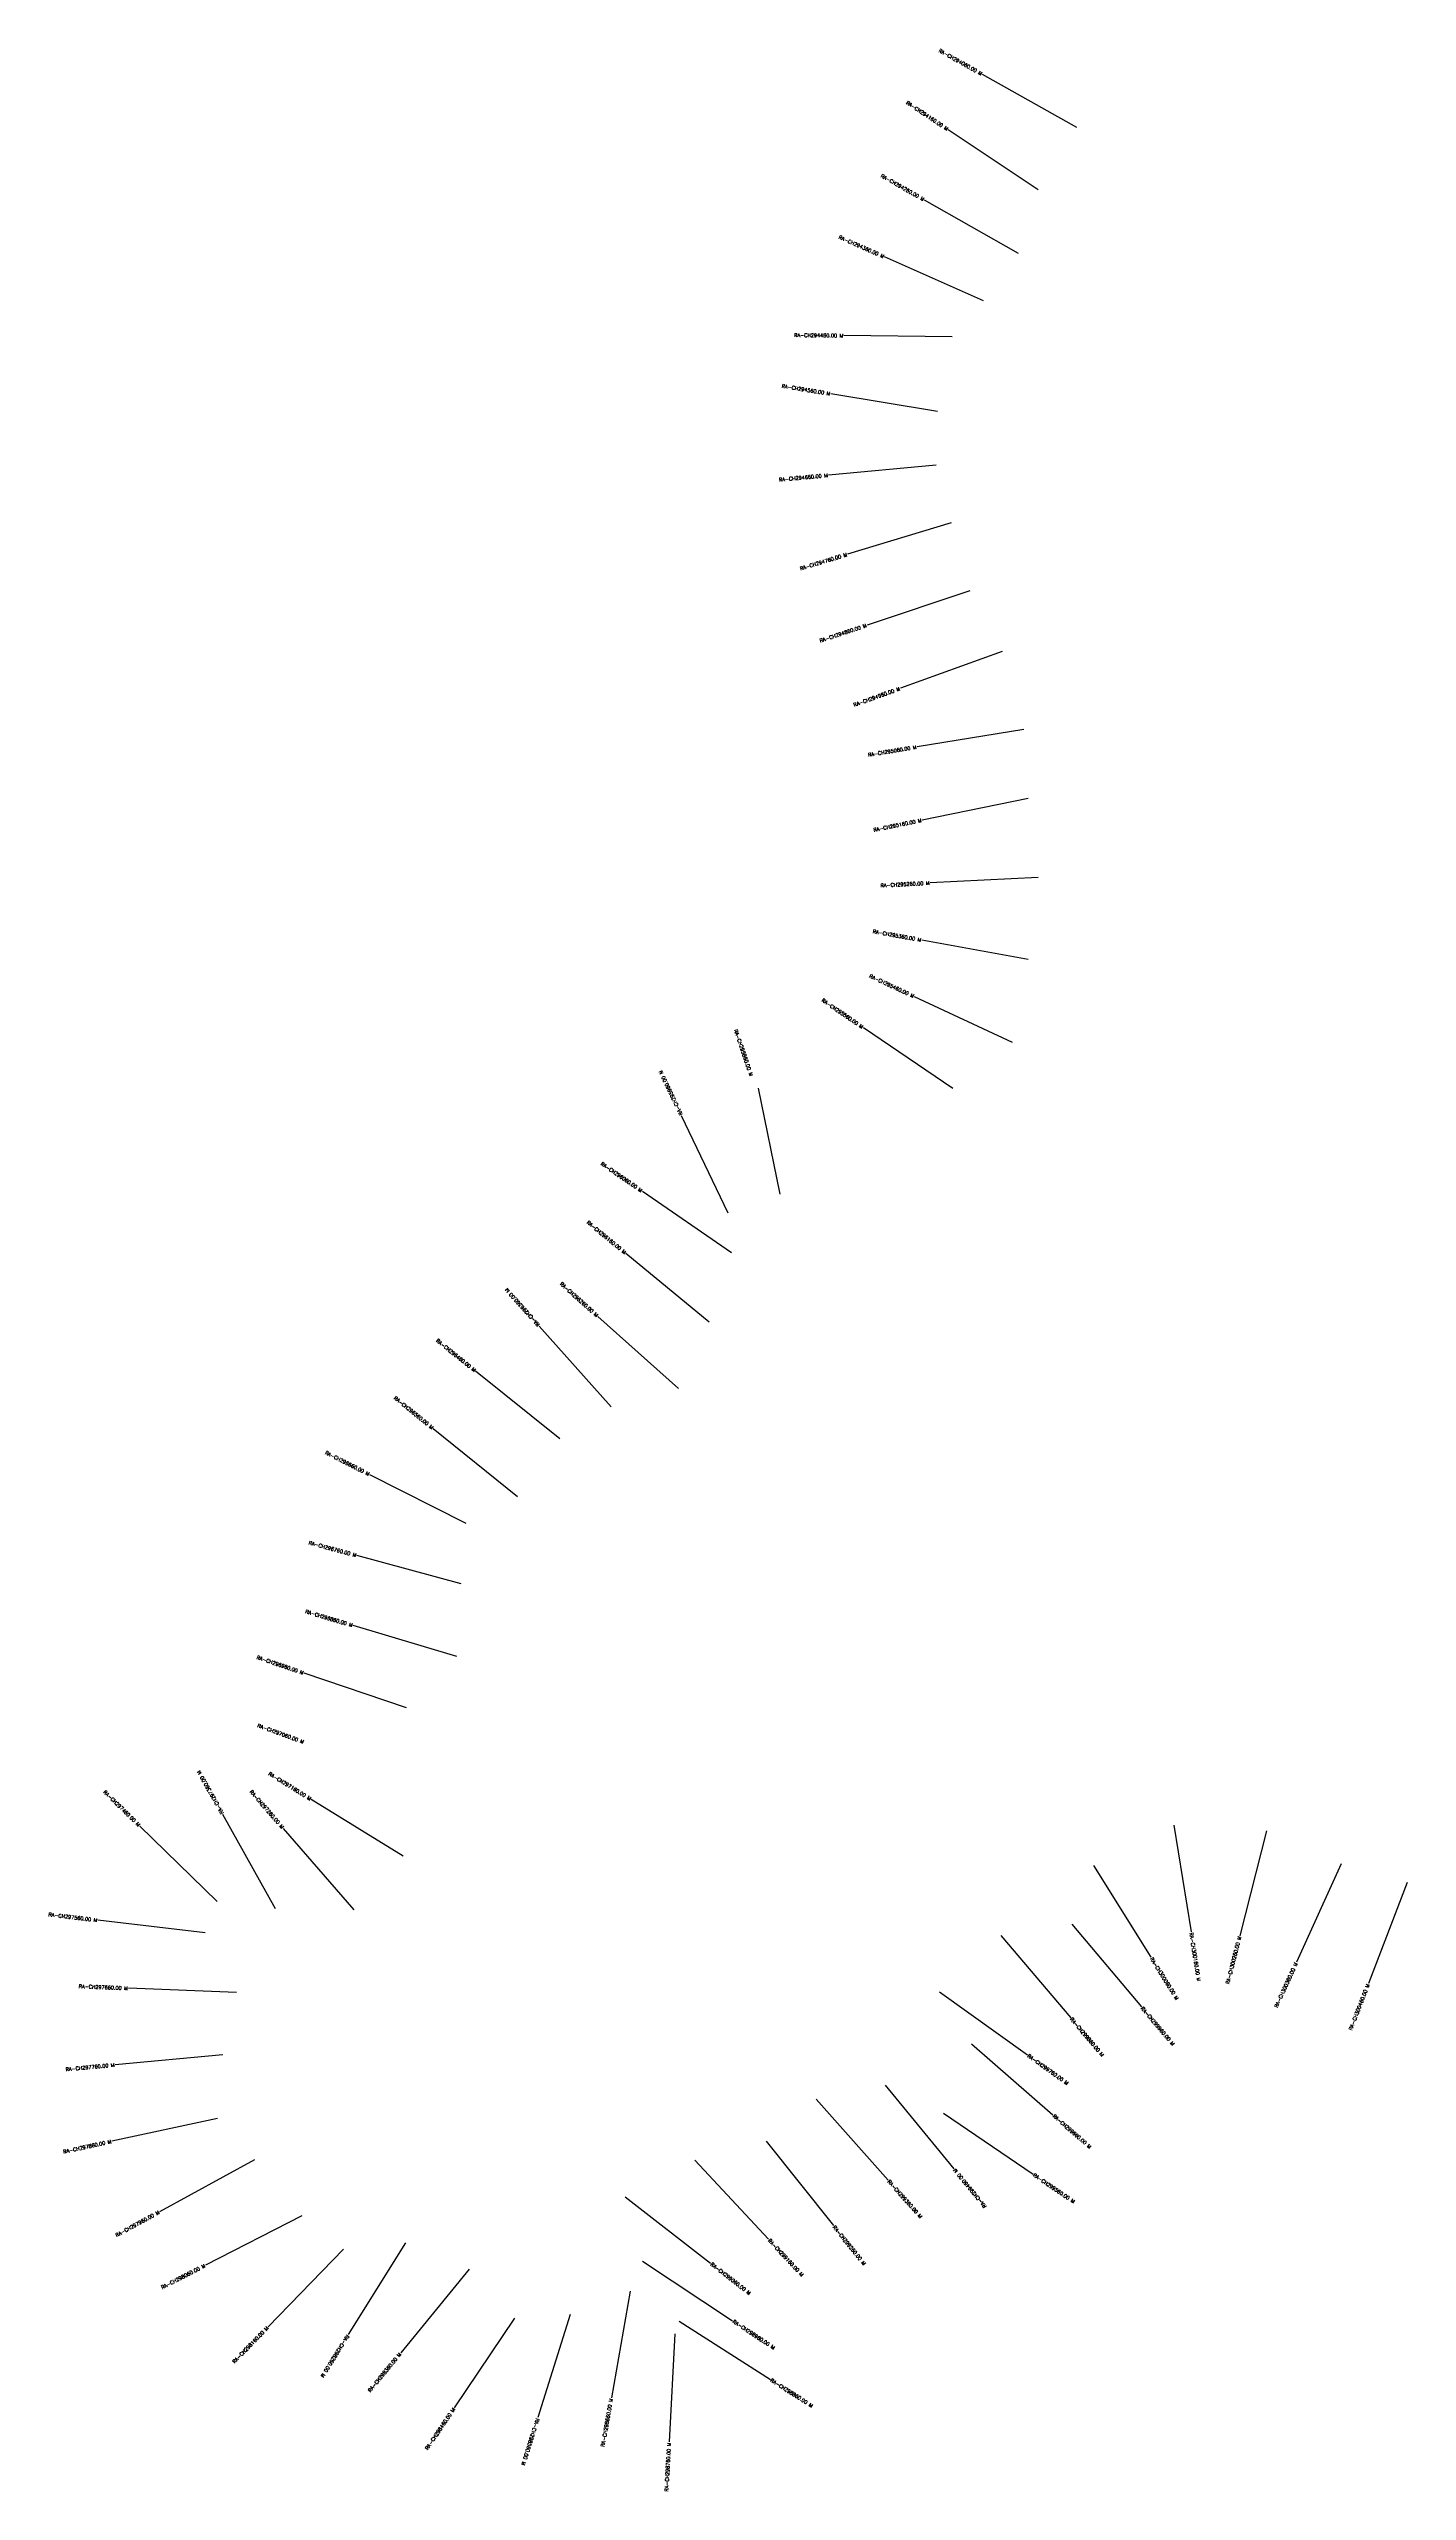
# Model space of a CAD drawing. Header units: metres. Extents: x 281119 to 290085, y 2015291 to 2018697.
# Drawn here: x 281119 to 283004, y 2015291 to 2018679 of the extents above.
import ezdxf
from ezdxf.enums import TextEntityAlignment as Align

# ---------------------------------------------------------------- set-up
doc = ezdxf.new("R2010")
doc.units = ezdxf.units.M
doc.layers.add('CS', color=134, linetype='Continuous')
doc.layers.add('CSMark', color=6, linetype='Continuous')
doc.styles.get("Standard").update_dxf_attribs({"font": 'simplex.shx'})

msp = doc.modelspace()

# ---------------------------------------------------------------- linework, layer by layer
at = {"layer": 'CS'}
for p, q in [((282545.3, 2018570), (282414.4, 2018643.4)), ((282491.6, 2018483.2), (282366.9, 2018566.5)), ((282464.6, 2018395.2), (282334.1, 2018469.2)), ((282415.7, 2018329.5), (282278.5, 2018390.2)), ((282372.3, 2018279.6), (282222.3, 2018281.1)), ((282352.2, 2018175.9), (282204.2, 2018200.2)), ((282350.3, 2018101.2), (282200.9, 2018087.5)), ((282370.9, 2018021.2), (282227.3, 2017977.8)), ((282396.7, 2017926.9), (282254.4, 2017879.5)), ((282441.9, 2017842.7), (282300.8, 2017791.9)), ((282471.9, 2017734.7), (282323.9, 2017710.6)), ((282477.8, 2017639), (282330.8, 2017609)), ((282491.8, 2017529.6), (282342, 2017521.8)), ((282478, 2017415.6), (282330.4, 2017442.4)), ((282456.3, 2017300.7), (282320.3, 2017364)), ((282373.3, 2017236.7), (282249.2, 2017321)), ((282133.7, 2017090.2), (282103.5, 2017237.1)), ((282061.5, 2017063.6), (281997, 2017199)), ((282066.1, 2017008.9), (281942.5, 2017093.9)), ((282035.4, 2016912.4), (281919.6, 2017007.8)), ((281899.4, 2016795.3), (281799.4, 2016907.1)), ((281992.5, 2016820.4), (281880.8, 2016920.6)), ((281828.2, 2016750.6), (281711.2, 2016844.5)), ((281769.2, 2016670.4), (281652.5, 2016764.7)), ((281698.2, 2016633.3), (281564.4, 2016700.9)), ((281691.3, 2016549.6), (281546.5, 2016588.8)), ((281685.1, 2016448.9), (281541.4, 2016491.6)), ((281615.2, 2016377.5), (281473.1, 2016425.6)), ((281433.7, 2016098.8), (281360.4, 2016229.7)), ((281610.8, 2016171.6), (281483.2, 2016250.4)), ((281352.7, 2016108.8), (281245.3, 2016213.6)), ((281542.9, 2016097.1), (281444.5, 2016210.3)), ((282680.1, 2016214.8), (282703.8, 2016066.7)), ((282808.6, 2016206.7), (282771.4, 2016061.4)), ((282568.6, 2016158.8), (282648.2, 2016031.6)), ((282912.3, 2016161.3), (282850.1, 2016024.8)), ((283003.7, 2016135.2), (282949.8, 2015995.2)), ((281336.1, 2016065.2), (281187.1, 2016082.8)), ((282439.8, 2016061.9), (282536.8, 2015947.5)), ((282538.2, 2016077.4), (282634.9, 2015962.7)), ((281379.4, 2015982.5), (281229.6, 2015988.5)), ((282354.8, 2015983.6), (282476.7, 2015896.2)), ((281360.5, 2015896.2), (281211.2, 2015882.3)), ((282399.2, 2015911.5), (282512.2, 2015813)), ((282279.5, 2015853.9), (282374.7, 2015738)), ((282183.9, 2015834.5), (282283.4, 2015722.3)), ((281353.2, 2015808), (281206.6, 2015776.2)), ((282360.5, 2015815.1), (282484.6, 2015730.8)), ((281404.4, 2015750.5), (281272.8, 2015678.5)), ((282015.2, 2015750), (282117.7, 2015640.4)), ((282114.1, 2015776.3), (282207.8, 2015659.2)), ((281918.9, 2015699.1), (282037.3, 2015607.1)), ((281470, 2015673), (281336.5, 2015604.6)), ((281528, 2015626.4), (281423.3, 2015519)), ((281613.8, 2015635.3), (281534.5, 2015508)), ((281702.3, 2015598.7), (281607.2, 2015482.7)), ((281942.7, 2015610.1), (282067.8, 2015527.4)), ((281925.8, 2015568.2), (281899.5, 2015420.5)), ((281765.3, 2015530.9), (281681.5, 2015406.5)), ((281842.3, 2015536.1), (281797.6, 2015392.9)), ((281993.6, 2015526.6), (282120.1, 2015445.9)), ((281987.7, 2015509), (281979.7, 2015359.2))]:
    msp.add_line(p, q, dxfattribs=at)

# ---------------------------------------------------------------- texts
at = {"layer": 'CSMark'}
for s, rotation, p in [('RA-CH294060.00 M', 330.7109, (282413.6, 2018643.8)), ('RA-CH294160.00 M', 326.2462, (282366.1, 2018567.1)), ('RA-CH294260.00 M', 330.4316, (282333.2, 2018469.7)), ('RA-CH294360.00 M', 336.1111, (282277.6, 2018390.6)), ('RA-CH294460.00 M', 359.4331, (282221.3, 2018281.1)), ('RA-CH294560.00 M', 350.6632, (282203.2, 2018200.4)), ('RA-CH294660.00 M', 5.2262, (282199.9, 2018087.4)), ('RA-CH294760.00 M', 16.8447, (282226.4, 2017977.5)), ('RA-CH294860.00 M', 18.4162, (282253.4, 2017879.2)), ('RA-CH294960.00 M', 19.7856, (282299.8, 2017791.6)), ('RA-CH295060.00 M', 9.2738, (282322.9, 2017710.4)), ('RA-CH295160.00 M', 11.516, (282329.9, 2017608.8)), ('RA-CH295260.00 M', 2.9853, (282341, 2017521.8)), ('RA-CH295360.00 M', 349.689, (282329.4, 2017442.6)), ('RA-CH295460.00 M', 335.0451, (282319.4, 2017364.4)), ('RA-CH295560.00 M', 325.8113, (282248.4, 2017321.5)), ('RA-CH296060.00 M', 325.4684, (281941.7, 2017094.5)), ('RA-CH296160.00 M', 320.5082, (281918.9, 2017008.5)), ('RA-CH296260.00 M', 318.1307, (281880.1, 2016921.2)), ('RA-CH296460.00 M', 321.2539, (281710.4, 2016845.2)), ('RA-CH296560.00 M', 321.0365, (281651.8, 2016765.4)), ('RA-CH296660.00 M', 333.1948, (281563.5, 2016701.4)), ('RA-CH296760.00 M', 344.8755, (281545.6, 2016589)), ('RA-CH296860.00 M', 343.4393, (281540.4, 2016491.9)), ('RA-CH296960.00 M', 341.2715, (281472.2, 2016426)), ('RA-CH297060.00 M', 339.9665, (281472.8, 2016329.9)), ('RA-CH297460.00 M', 315.6893, (281244.6, 2016214.3)), ('RA-CH297260.00 M', 311.0207, (281443.8, 2016211)), ('RA-CH297160.00 M', 328.2983, (281482.4, 2016250.9)), ('RA-CH297560.00 M', 353.2815, (281186.2, 2016082.9)), ('RA-CH300260.00 M', 75.6318, (282771.2, 2016060.4)), ('RA-CH300360.00 M', 65.4976, (282849.7, 2016023.9)), ('RA-CH297660.00 M', 357.7076, (281228.6, 2015988.5)), ('RA-CH300460.00 M', 68.9468, (282949.4, 2015994.3)), ('RA-CH297760.00 M', 5.3078, (281210.2, 2015882.2)), ('RA-CH297860.00 M', 12.2485, (281205.6, 2015776)), ('RA-CH299460.00 M', 129.3962, (282375.3, 2015737.3)), ('RA-CH297960.00 M', 28.6712, (281271.9, 2015678.1)), ('RA-CH298060.00 M', 27.1644, (281335.7, 2015604.1)), ('RA-CH298160.00 M', 45.7375, (281422.6, 2015518.3)), ('RA-CH298360.00 M', 50.627, (281606.5, 2015482)), ('RA-CH298660.00 M', 79.8935, (281899.3, 2015419.5)), ('RA-CH298460.00 M', 56.0383, (281681, 2015405.6)), ('RA-CH298760.00 M', 86.9324, (281979.6, 2015358.2))]:
    msp.add_text(s, height=5, rotation=rotation, dxfattribs=at).set_placement(p, align=Align.MIDDLE_RIGHT)
for s, rotation, p in [('RA-CH295860.00 M', 288.8224, (282071.8, 2017318.6)), ('RA-CH295960.00 M', 115.4904, (281996.5, 2017199.9)), ('RA-CH296360.00 M', 131.8145, (281798.7, 2016907.8)), ('RA-CH297360.00 M', 119.2529, (281359.9, 2016230.5)), ('RA-CH300160.00 M', 279.0989, (282704, 2016065.7)), ('RA-CH300060.00 M', 302.0541, (282648.7, 2016030.8)), ('RA-CH299960.00 M', 310.1729, (282635.6, 2015962)), ('RA-CH299860.00 M', 310.3199, (282537.5, 2015946.8)), ('RA-CH299760.00 M', 324.364, (282477.5, 2015895.7)), ('RA-CH299660.00 M', 318.9061, (282513, 2015812.3)), ('RA-CH299360.00 M', 311.5756, (282284.1, 2015721.6)), ('RA-CH299560.00 M', 325.8067, (282485.4, 2015730.2)), ('RA-CH299260.00 M', 308.6705, (282208.4, 2015658.4)), ('RA-CH299160.00 M', 313.081, (282118.3, 2015639.7)), ('RA-CH299060.00 M', 322.1493, (282038.1, 2015606.5)), ('RA-CH298960.00 M', 326.5306, (282068.7, 2015526.8)), ('RA-CH298260.00 M', 238.0967, (281534, 2015507.1)), ('RA-CH298860.00 M', 327.4636, (282120.9, 2015445.4)), ('RA-CH298560.00 M', 252.6762, (281797.3, 2015391.9))]:
    msp.add_text(s, height=5, rotation=rotation, dxfattribs=at).set_placement(p, align=Align.MIDDLE_LEFT)

doc.saveas('drawing.dxf')
